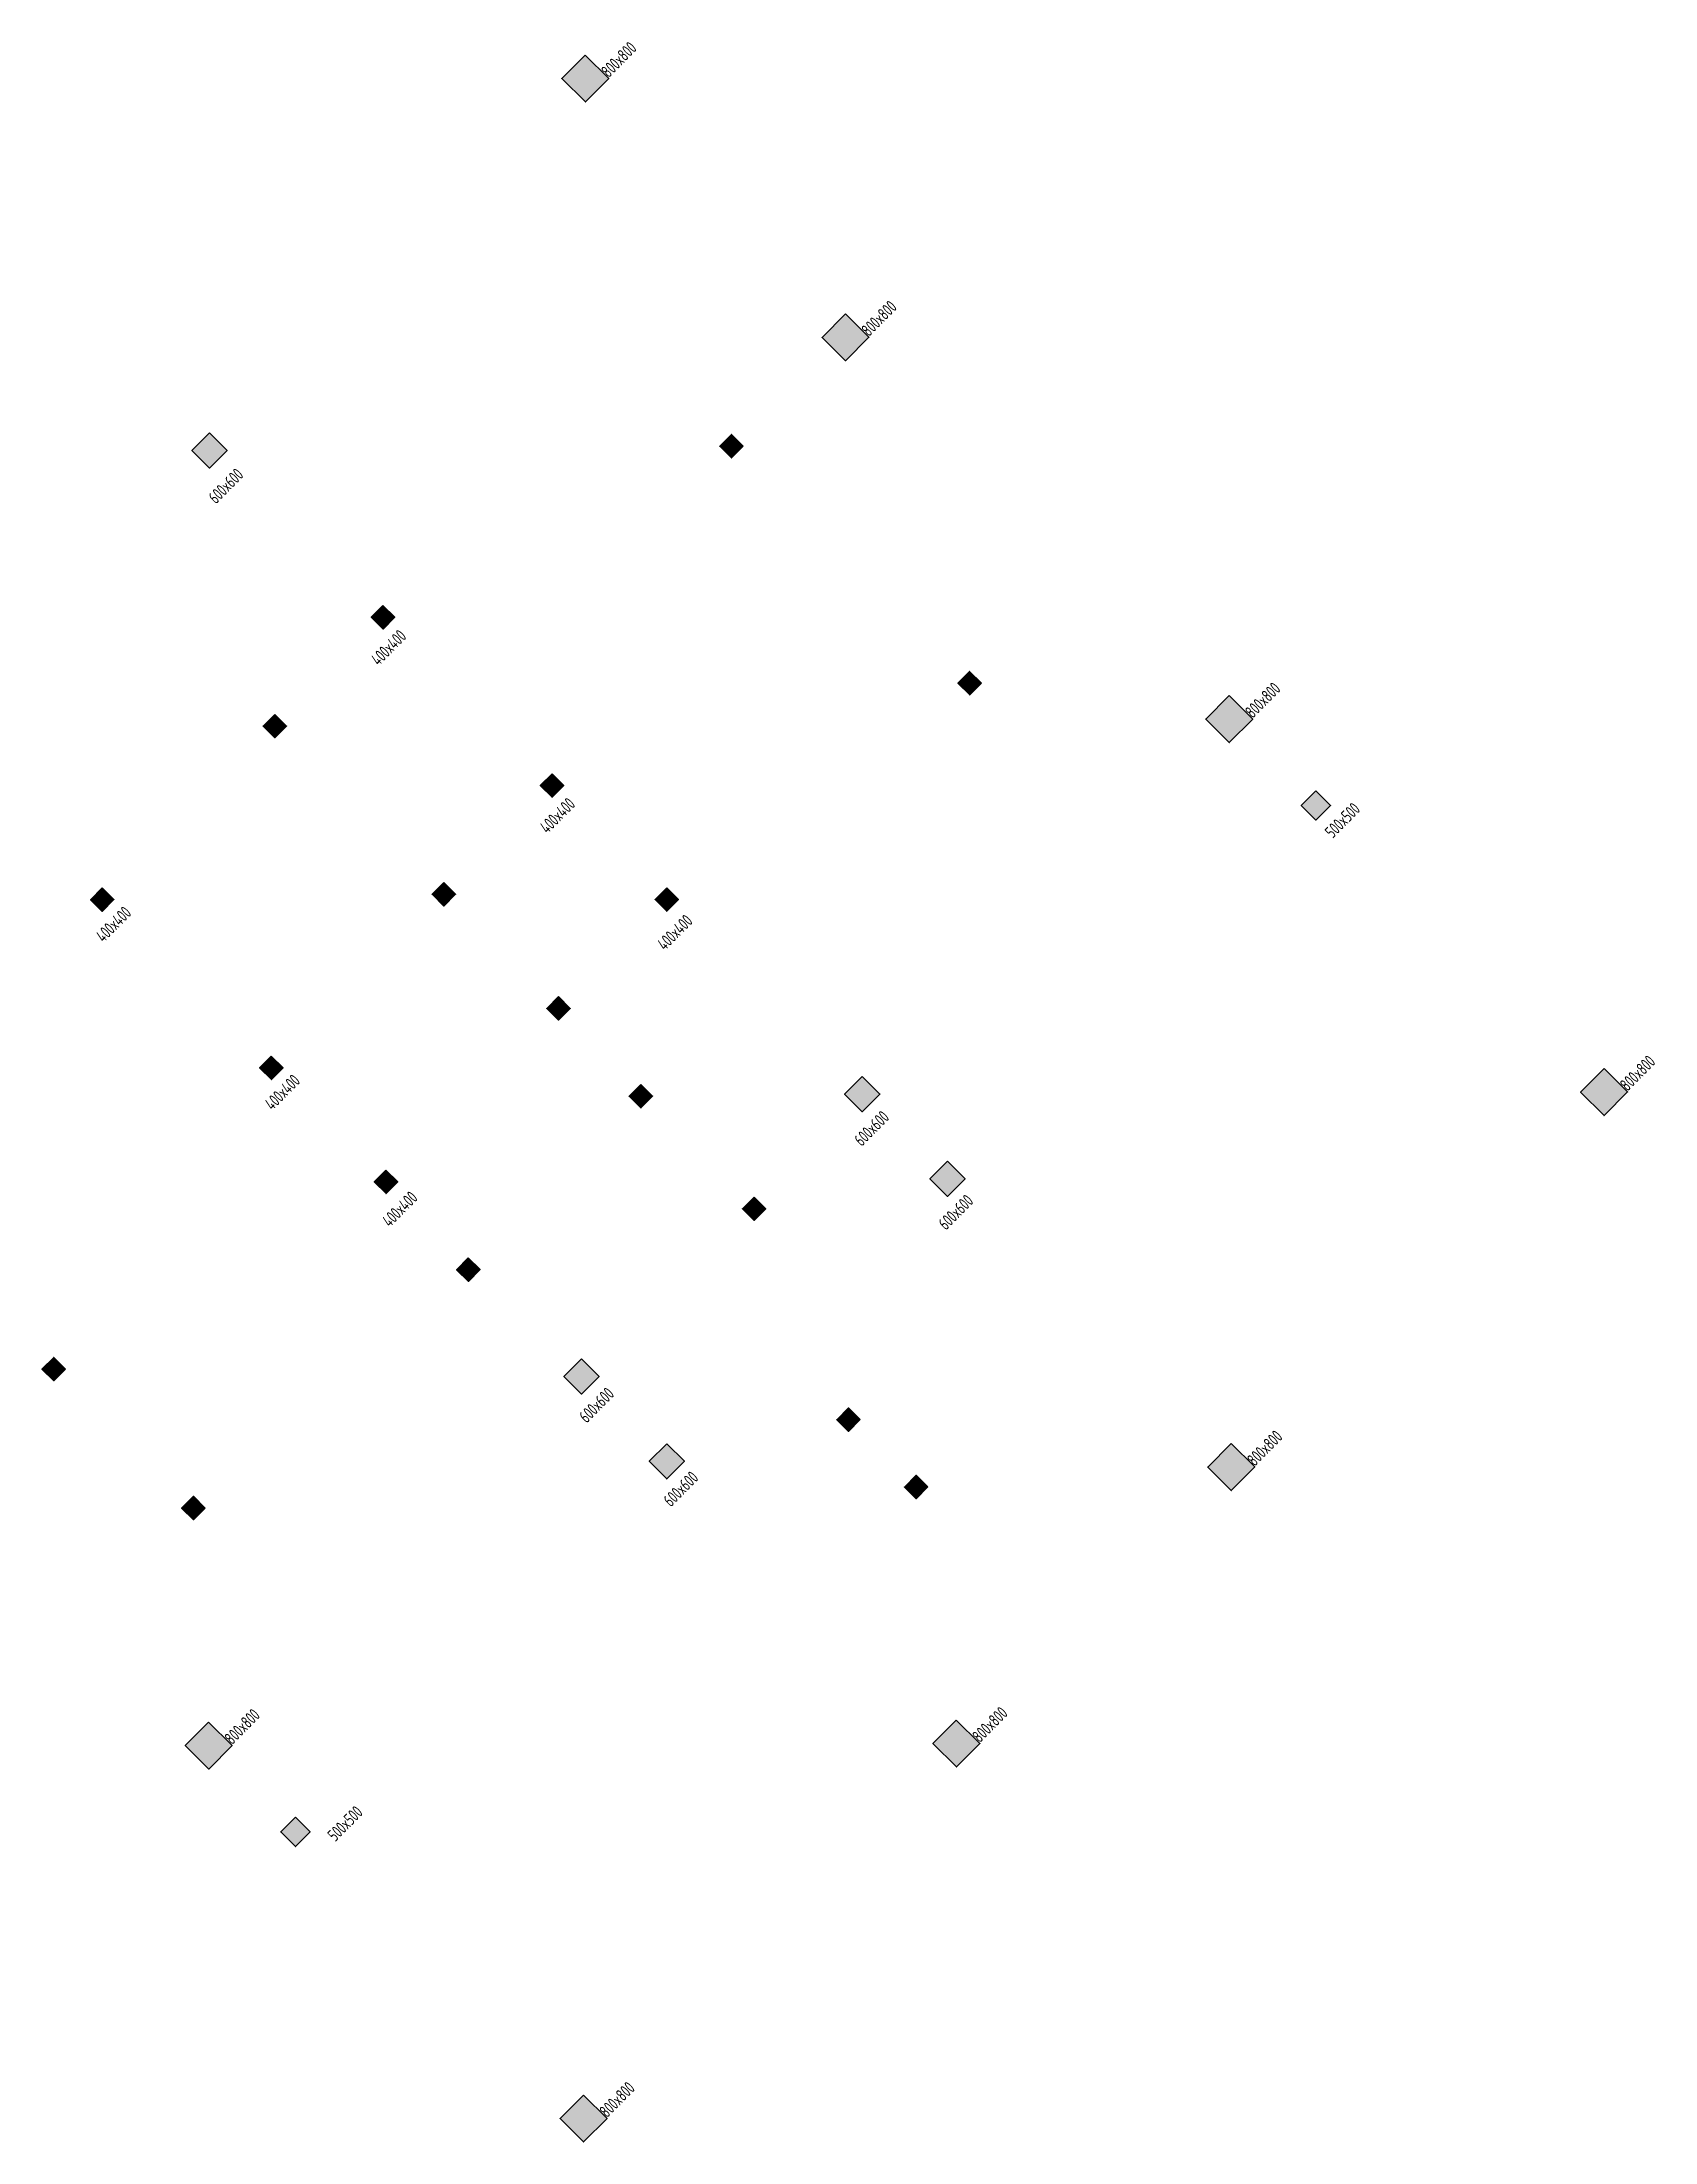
# Model space of a CAD drawing. Extents: x 517158726 to 519536726, y 3499539182 to 3501239182.
# Drawn here: x 517920375 to 517959274, y 3500776539 to 3500827164 of the extents above; entities that cross this region are included whole.
import ezdxf

# ---------------------------------------------------------------- set-up
doc = ezdxf.new("R2010")
doc.units = 0
doc.header["$LTSCALE"] = 500
doc.header["$MEASUREMENT"] = 0
doc.layers.get('0').update_dxf_attribs({"linetype": 'CONTINUOUS'})
for name, color, linetype, plot in [('__覆盖_A10-1楼地上客房部分轴网（1：100）_TEN25IWP$0$C-XREF-SLCT', 7, 'CONTINUOUS', False), ('C-XREF-SLCT', 7, 'CONTINUOUS', False), ('S_POST_OTHE', 110, 'CONTINUOUS', False)]:
    doc.layers.add(name, color=color, linetype=linetype, plot=plot)
doc.layers.add('S_COLU', color=2, linetype='CONTINUOUS')
doc.layers.add('S_COLU_HACH', color=15, linetype='CONTINUOUS')
doc.styles.add('__覆盖_A10-1楼地上客房部分轴网（1：100）_TEN25IWP$0$Acs', font='Tssdeng.shx', dxfattribs={"width": 0.7, "bigfont": 'Tssdchn.shx'})
doc.styles.add('Acs', font='STFANGSO.TTF', dxfattribs={"width": 0.7})
doc.styles.add('TH-STYLE3', font='tssdeng.shx', dxfattribs={"width": 0.7, "bigfont": 'tssdchn.shx'})

msp = doc.modelspace()

# ---------------------------------------------------------------- texts
at = {"layer": 'S_POST_OTHE', "style": 'TH-STYLE3', "width": 0.7}
for s, p in [('800x800', (517934043, 3500826286)), ('800x800', (517940318, 3500820046)), ('600x600', (517924570, 3500816010)), ('400x400', (517928491, 3500812111)), ('800x800', (517949571, 3500810843)), ('400x400', (517932563, 3500808062)), ('500x500', (517951499, 3500807950)), ('400x400', (517921858, 3500805441)), ('400x400', (517935395, 3500805245)), ('800x800', (517958611, 3500801852)), ('400x400', (517925930, 3500801392)), ('600x600', (517940143, 3500800523)), ('400x400', (517928762, 3500798575)), ('600x600', (517942174, 3500798503)), ('600x600', (517933510, 3500793853)), ('800x800', (517949620, 3500792812)), ('600x600', (517935541, 3500791833)), ('800x800', (517924960, 3500786098)), ('800x800', (517942992, 3500786147)), ('500x500', (517927447, 3500783765)), ('800x800', (517934001, 3500777107))]:
    msp.add_text(s, height=300, rotation=45.1571, dxfattribs=at).set_placement(p)

# ---------------------------------------------------------------- blocks, each defined once
blk = doc.blocks.new('AcsAcadShareArea')
for points in [[(0, 0), (118900, 0), (118900, 85000), (0, 85000)], [(0, 0), (6892.9, 0), (6892.9, 2699.2), (0, 2699.2)], [(6892.9, 0), (28409.4, 0), (28409.4, 2708.4), (6892.9, 2708.4)], [(0, 733), (0, 733), (0, 0), (0, 0)]]:
    blk.add_lwpolyline(points, close=True)
at = {"insert": (596.8, 1991.4), "char_height": 1000, "width": 6073.9, "attachment_point": 1, "style": 'Acs'}
blk.add_mtext('唯一编号：', dxfattribs=at)
at = {"style": 'Acs', "width": 0.8}
blk.add_attdef('唯一编号', (7537.4, 860.8), '', height=1000, dxfattribs=at)
blk = doc.blocks.new('__覆盖_A10-1楼地上客房部分轴网（1：100）_TEN25IWP$0$AcsAcadShareArea')
for points in [[(0, 0), (118900, 0), (118900, 85000), (0, 85000)], [(0, 0), (6892.9, 0), (6892.9, 2699.2), (0, 2699.2)], [(6892.9, 0), (28409.4, 0), (28409.4, 2708.4), (6892.9, 2708.4)], [(0, 733), (0, 733), (0, 0), (0, 0)]]:
    blk.add_lwpolyline(points, close=True)
at = {"insert": (596.8, 1991.4), "char_height": 1000, "width": 6073.9, "attachment_point": 1, "style": '__覆盖_A10-1楼地上客房部分轴网（1：100）_TEN25IWP$0$Acs'}
blk.add_mtext('唯一编号：', dxfattribs=at)
at = {"style": '__覆盖_A10-1楼地上客房部分轴网（1：100）_TEN25IWP$0$Acs', "width": 0.8}
blk.add_attdef('唯一编号', (7537.4, 860.8), '', height=1000, dxfattribs=at)

# ---------------------------------------------------------------- linework, layer by layer
at = {"layer": 'S_COLU', "linetype": 'ByBlock', "lineweight": 35}
for points in [[(517933475, 3500826850), (517932911, 3500826283), (517933478, 3500825719), (517934043, 3500826286)], [(517939750, 3500820610), (517939186, 3500820042), (517939753, 3500819478), (517940318, 3500820046)], [(517924414, 3500817739), (517923991, 3500817314), (517924416, 3500816891), (517924839, 3500817316)], [(517937284, 3500817421), (517937002, 3500817137), (517936719, 3500817419), (517937001, 3500817703)], [(517928597, 3500813579), (517928315, 3500813295), (517928599, 3500813013), (517928881, 3500813297)], [(517943029, 3500811708), (517942747, 3500811424), (517942463, 3500811706), (517942746, 3500811990)], [(517949003, 3500811407), (517948439, 3500810840), (517949007, 3500810276), (517949571, 3500810843)], [(517925988, 3500810955), (517925706, 3500810672), (517925990, 3500810390), (517926272, 3500810673)], [(517932674, 3500809524), (517932392, 3500809240), (517932676, 3500808958), (517932958, 3500809242)], [(517951096, 3500809115), (517950743, 3500808761), (517951098, 3500808408), (517951450, 3500808762)], [(517921828, 3500806772), (517921546, 3500806488), (517921829, 3500806206), (517922111, 3500806490)], [(517930065, 3500806901), (517929783, 3500806617), (517930067, 3500806335), (517930349, 3500806619)], [(517935440, 3500806774), (517935158, 3500806490), (517935441, 3500806208), (517935723, 3500806492)], [(517932831, 3500804150), (517932548, 3500803867), (517932832, 3500803585), (517933114, 3500803868)], [(517925905, 3500802717), (517925623, 3500802434), (517925906, 3500802152), (517926188, 3500802435)], [(517934816, 3500802035), (517934534, 3500801751), (517934818, 3500801469), (517935100, 3500801753)], [(517940154, 3500802226), (517939731, 3500801801), (517940157, 3500801377), (517940580, 3500801803)], [(517958044, 3500802417), (517957480, 3500801849), (517958047, 3500801285), (517958611, 3500801852)], [(517928670, 3500799967), (517928388, 3500799683), (517928672, 3500799401), (517928954, 3500799685)], [(517942211, 3500800181), (517941788, 3500799756), (517942213, 3500799333), (517942636, 3500799758)], [(517937546, 3500799320), (517937264, 3500799036), (517937548, 3500798754), (517937830, 3500799038)], [(517930656, 3500797851), (517930374, 3500797568), (517930657, 3500797286), (517930939, 3500797569)], [(517920940, 3500795173), (517920658, 3500794889), (517920375, 3500795171), (517920657, 3500795455)], [(517933385, 3500795419), (517932962, 3500794994), (517933387, 3500794571), (517933810, 3500794996)], [(517940106, 3500793953), (517939824, 3500793669), (517939541, 3500793951), (517939823, 3500794235)], [(517935441, 3500793374), (517935018, 3500792949), (517935443, 3500792526), (517935867, 3500792951)], [(517949053, 3500793376), (517948489, 3500792809), (517949056, 3500792245), (517949620, 3500792812)], [(517941737, 3500792331), (517941455, 3500792047), (517941172, 3500792329), (517941454, 3500792613)], [(517924308, 3500791823), (517924026, 3500791540), (517923743, 3500791822), (517924025, 3500792105)], [(517924393, 3500786662), (517923829, 3500786094), (517924396, 3500785530), (517924960, 3500786098)], [(517942424, 3500786711), (517941860, 3500786144), (517942428, 3500785580), (517942992, 3500786147)], [(517926486, 3500784369), (517926133, 3500784015), (517926487, 3500783662), (517926840, 3500784017)], [(517933434, 3500777671), (517932869, 3500777104), (517933437, 3500776540), (517934001, 3500777107)]]:
    msp.add_lwpolyline(points, close=True, dxfattribs=at)
at = {"layer": 'S_COLU_HACH', "ltscale": 3}
for points in [[(517933478, 3500825719), (517932911, 3500826283), (517934043, 3500826286), (517933475, 3500826850)], [(517939753, 3500819478), (517939186, 3500820042), (517940318, 3500820046), (517939750, 3500820610)], [(517924416, 3500816891), (517923991, 3500817314), (517924839, 3500817316), (517924414, 3500817739)], [(517937002, 3500817137), (517936719, 3500817419), (517937284, 3500817421), (517937001, 3500817703)], [(517928599, 3500813013), (517928315, 3500813295), (517928881, 3500813297), (517928597, 3500813579)], [(517942747, 3500811424), (517942463, 3500811706), (517943029, 3500811708), (517942746, 3500811990)], [(517949007, 3500810276), (517948439, 3500810840), (517949571, 3500810843), (517949003, 3500811407)], [(517925990, 3500810390), (517925706, 3500810672), (517926272, 3500810673), (517925988, 3500810955)], [(517932676, 3500808958), (517932392, 3500809240), (517932958, 3500809242), (517932674, 3500809524)], [(517951098, 3500808408), (517950743, 3500808761), (517951450, 3500808762), (517951096, 3500809115)], [(517921829, 3500806206), (517921546, 3500806488), (517922111, 3500806490), (517921828, 3500806772)], [(517930067, 3500806335), (517929783, 3500806617), (517930349, 3500806619), (517930065, 3500806901)], [(517935441, 3500806208), (517935158, 3500806490), (517935723, 3500806492), (517935440, 3500806774)], [(517932832, 3500803585), (517932548, 3500803867), (517933114, 3500803868), (517932831, 3500804150)], [(517925906, 3500802152), (517925623, 3500802434), (517926188, 3500802435), (517925905, 3500802717)], [(517934818, 3500801469), (517934534, 3500801751), (517935100, 3500801753), (517934816, 3500802035)], [(517940157, 3500801377), (517939731, 3500801801), (517940580, 3500801803), (517940154, 3500802226)], [(517958047, 3500801285), (517957480, 3500801849), (517958611, 3500801852), (517958044, 3500802417)], [(517928672, 3500799401), (517928388, 3500799683), (517928954, 3500799685), (517928670, 3500799967)], [(517942213, 3500799333), (517941788, 3500799756), (517942636, 3500799758), (517942211, 3500800181)], [(517937548, 3500798754), (517937264, 3500799036), (517937830, 3500799038), (517937546, 3500799320)], [(517930657, 3500797286), (517930374, 3500797568), (517930939, 3500797569), (517930656, 3500797851)], [(517920658, 3500794889), (517920375, 3500795171), (517920940, 3500795173), (517920657, 3500795455)], [(517933387, 3500794571), (517932962, 3500794994), (517933810, 3500794996), (517933385, 3500795419)], [(517939824, 3500793669), (517939541, 3500793951), (517940106, 3500793953), (517939823, 3500794235)], [(517935443, 3500792526), (517935018, 3500792949), (517935867, 3500792951), (517935441, 3500793374)], [(517949056, 3500792245), (517948489, 3500792809), (517949620, 3500792812), (517949053, 3500793376)], [(517941455, 3500792047), (517941172, 3500792329), (517941737, 3500792331), (517941454, 3500792613)], [(517924026, 3500791540), (517923743, 3500791822), (517924308, 3500791823), (517924025, 3500792105)], [(517924396, 3500785530), (517923829, 3500786094), (517924960, 3500786098), (517924393, 3500786662)], [(517942428, 3500785580), (517941860, 3500786144), (517942992, 3500786147), (517942424, 3500786711)], [(517926487, 3500783662), (517926133, 3500784015), (517926840, 3500784017), (517926486, 3500784369)], [(517933437, 3500776539), (517932869, 3500777104), (517934001, 3500777107), (517933434, 3500777671)]]:
    msp.add_solid(points, dxfattribs=at)

# ---------------------------------------------------------------- block references
at = {"layer": '__覆盖_A10-1楼地上客房部分轴网（1：100）_TEN25IWP$0$C-XREF-SLCT', "xscale": 20, "yscale": 20, "zscale": 20}
msp.add_blockref('__覆盖_A10-1楼地上客房部分轴网（1：100）_TEN25IWP$0$AcsAcadShareArea', (517158726, 3499539182), dxfattribs=at).add_auto_attribs({'唯一编号': '1#楼地上客房部分轴网（1：100）'})
at = {"layer": 'C-XREF-SLCT', "xscale": 20, "yscale": 20, "zscale": 20}
msp.add_blockref('AcsAcadShareArea', (517158726, 3499539182), dxfattribs=at).add_auto_attribs({'唯一编号': 'colu'})

msp.set_redraw_order([(e.dxf.handle, doc.entitydb.next_handle()) for e in msp.query("TEXT MTEXT ATTDEF DIMENSION ARC_DIMENSION")])  # texts and dimensions are drawn at this point

doc.saveas('drawing.dxf')
